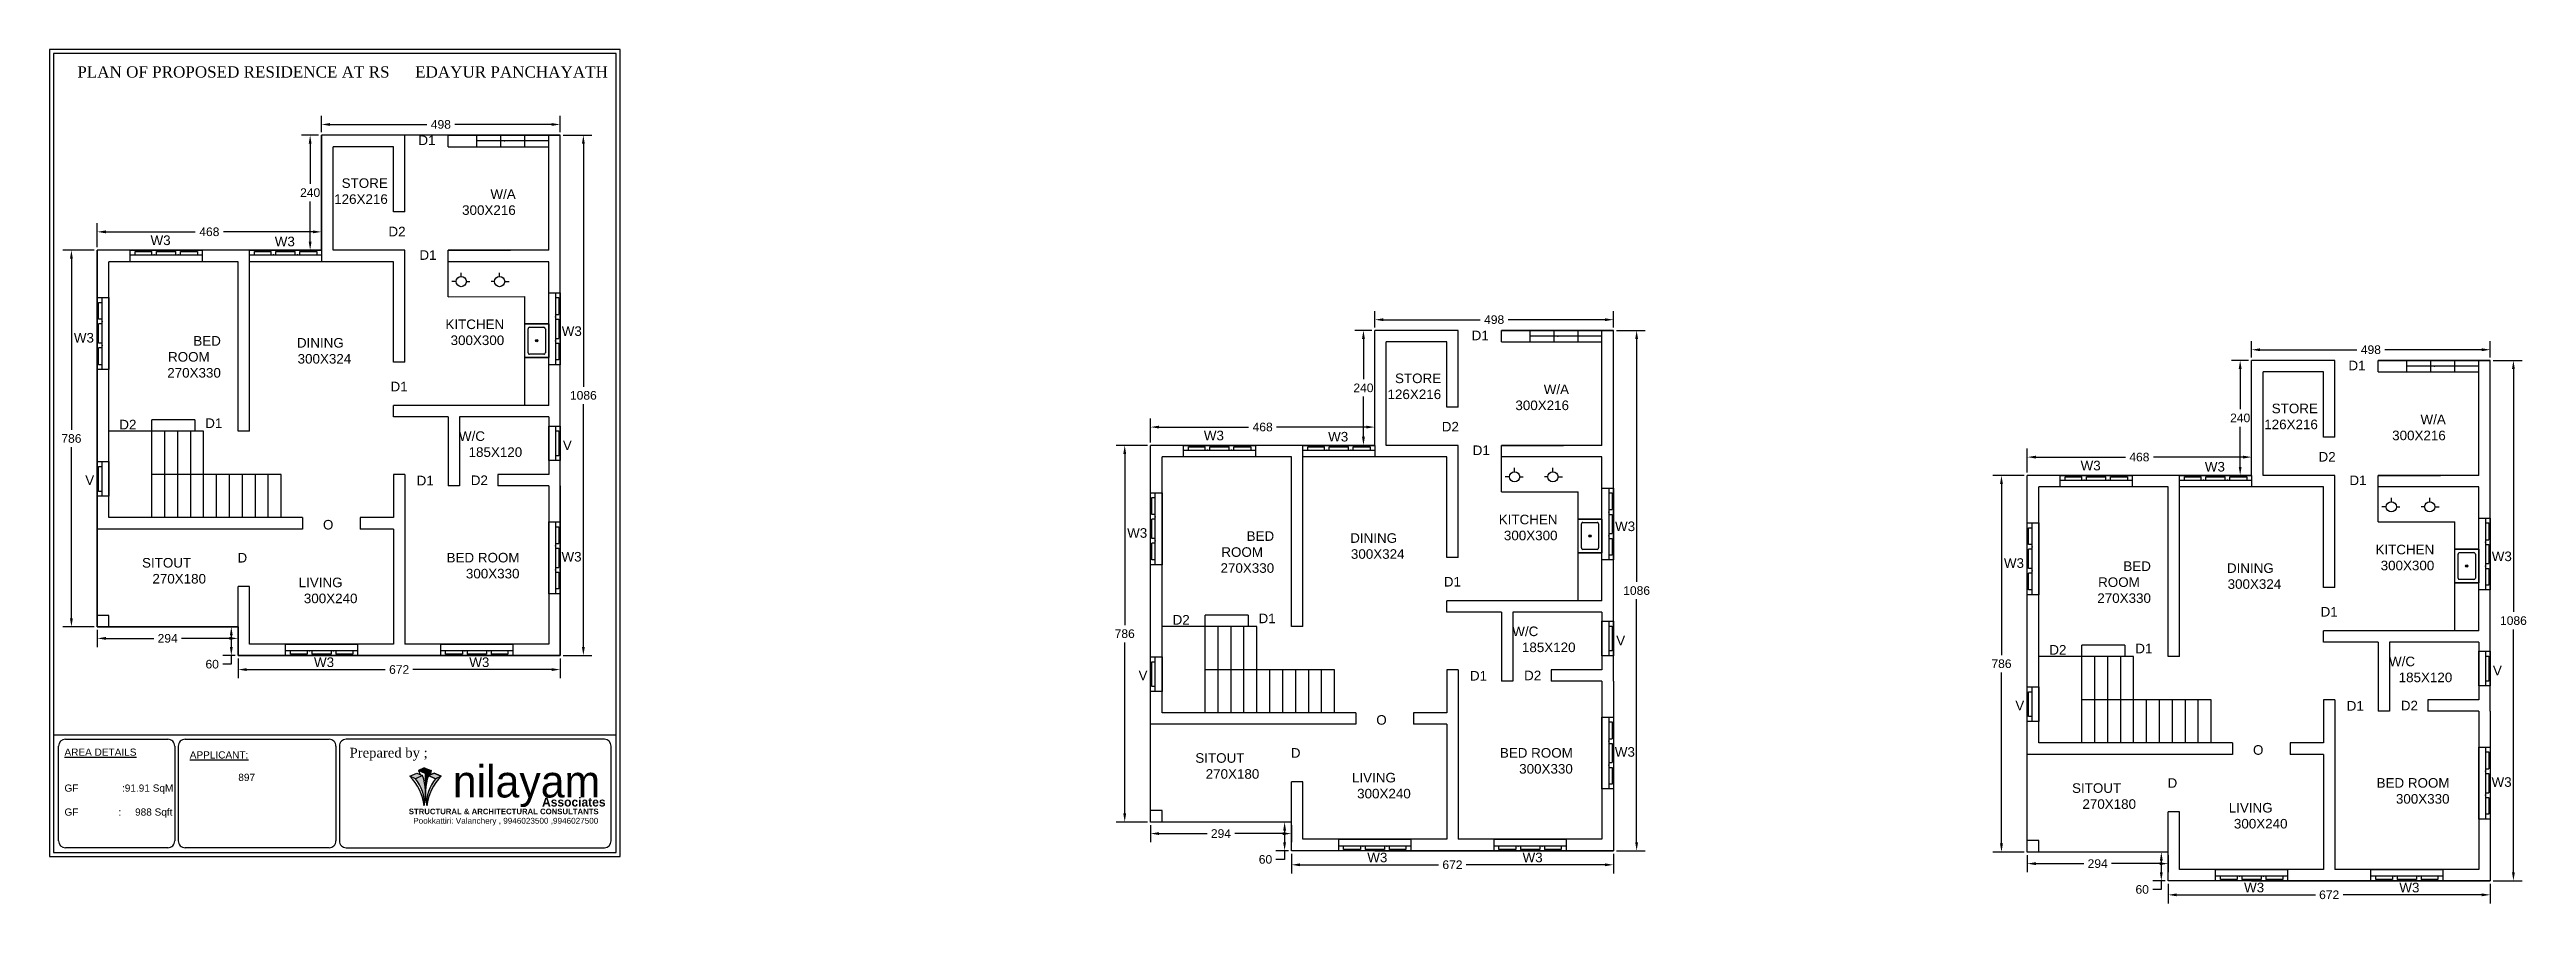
# Model space of a CAD drawing. Header units: inches. Extents: x -2903 to 3367, y -161 to 1064.
# Drawn here: x 493.3 to 545, y 546 to 563.8 of the extents above; entities that cross this region are included whole.
import ezdxf

# ---------------------------------------------------------------- set-up
doc = ezdxf.new("R2010")
doc.units = ezdxf.units.IN
doc.header["$MEASUREMENT"] = 0
doc.layers.add('--plan', color=7, linetype='Continuous')
doc.layers.add('PLAN', color=10, linetype='Continuous')
doc.styles.add('SA', font='times.ttf')
doc.styles.get("Standard").update_dxf_attribs({"font": 'arial.ttf'})
doc.dimstyles.get("Standard").update_dxf_attribs({"dimtxt": 0.18, "dimasz": 0.18, "dimexe": 0.18, "dimexo": 0.0625, "dimgap": 0.09, "dimtad": 0, "dimtih": 1, "dimtoh": 1, "dimdec": 0, "dimlfac": 100, "dimzin": 0, "dimdsep": 46, "dimtxsty": 'Standard', "dimcen": 0.09, "dimadec": 0, "dimazin": 0, "dimtfac": 1, "dimtdec": 0, "dimtofl": 0, "dimtmove": 0, "dimatfit": 3, "dimfxl": 1, "dimtolj": 1, "dimtzin": 0, "dimarcsym": 0})

msp = doc.modelspace()

# ---------------------------------------------------------------- texts
at = {"layer": '--plan', "ltscale": 0.1, "insert": (493.609, 563.445), "char_height": 0.23556, "width": 14.73719, "attachment_point": 1, "style": 'SA'}
msp.add_mtext('\\A1;   PLAN OF PROPOSED RESIDENCE AT RS      EDAYUR PANCHAYATH', dxfattribs=at)
at = {"char_height": 0.2, "attachment_point": 3}
for s, width, insert in [('D1', 1.48111, (501.349, 562.002)), ('     STORE\\P    126X216', 1.48111, (500.354, 561.107)), ('     W/A\\P    300X216', 1.48111, (503.023, 560.877)), ('W3', 1.48111, (495.823, 559.914)), ('W3', 1.48111, (498.415, 559.889)), ('D2', 1.48111, (500.725, 560.097)), ('D1', 1.48111, (501.371, 559.606)), ('KITCHEN 300X300', 1.48111, (502.783, 558.161)), ('W3', 1.48111, (494.223, 557.88)), ('BED ROOM    270X330', 1.48111, (496.871, 557.815)), ('DINING   300X324', 1.48111, (499.591, 557.774)), ('W3', 1.48111, (504.402, 558.019)), ('D1', 1.48111, (523.325, 557.928)), ('D1', 1.48111, (541.618, 557.301)), ('D1', 1.48111, (500.768, 556.862)), ('     STORE\\P    126X216', 1.48111, (522.331, 557.033)), ('     W/A\\P    300X216', 1.48111, (524.999, 556.803)), ('D2', 1.48111, (495.109, 556.068)), ('D1', 1.48111, (496.902, 556.097)), ('     STORE\\P    126X216', 1.48111, (540.623, 556.405)), ('     W/A\\P    300X216', 1.48111, (543.292, 556.175)), ('W/C           185X120', 1.48111, (503.158, 555.827)), ('V', 1.48111, (504.193, 555.635)), ('W3', 1.48111, (517.799, 555.84)), ('W3', 1.48111, (520.392, 555.815)), ('D2', 1.48111, (522.701, 556.024)), ('D1', 1.48111, (523.347, 555.532)), ('W3', 1.48111, (536.092, 555.212)), ('W3', 1.48111, (538.684, 555.188)), ('D2', 1.48111, (540.994, 555.396)), ('V', 1.48111, (494.228, 554.908)), ('D1', 1.48111, (501.313, 554.9)), ('D2', 1.48111, (502.443, 554.906)), ('D1', 1.48111, (541.639, 554.905)), ('KITCHEN 300X300', 1.48111, (524.759, 554.087)), ('O', 1.48111, (499.219, 553.978)), ('W3', 1.48111, (516.199, 553.806)), ('BED ROOM    270X330', 1.48111, (518.847, 553.741)), ('DINING   300X324', 1.48111, (521.567, 553.7)), ('W3', 1.48111, (526.378, 553.945)), ('SITOUT     270X180', 1.48111, (496.561, 553.184)), ('D', 1.48111, (497.42, 553.289)), ('     BED ROOM           \\P         300X330', 2.97593, (503.102, 553.291)), ('W3', 1.48111, (504.397, 553.31)), ('W3', 1.48111, (534.492, 553.178)), ('BED ROOM    270X330', 1.48111, (537.14, 553.113)), ('DINING   300X324', 1.48111, (539.859, 553.073)), ('KITCHEN 300X300', 1.48111, (543.052, 553.46)), ('W3', 1.48111, (544.67, 553.318)), ('LIVING     300X240', 1.48111, (499.721, 552.774)), ('D1', 1.48111, (522.744, 552.788)), ('D2', 1.48111, (517.085, 551.994)), ('D1', 1.48111, (518.878, 552.023)), ('D1', 1.48111, (541.037, 552.161)), ('W/C           185X120', 1.48111, (525.135, 551.753)), ('V', 1.48111, (526.17, 551.561)), ('W3', 1.48111, (499.233, 551.108)), ('W3', 1.48111, (502.473, 551.108)), ('D2', 1.48111, (535.377, 551.367)), ('D1', 1.48111, (537.171, 551.395)), ('W/C           185X120', 1.48111, (543.427, 551.125)), ('V', 1.48111, (544.462, 550.934)), ('V', 1.48111, (516.204, 550.834)), ('D1', 1.48111, (523.289, 550.826)), ('D2', 1.48111, (524.419, 550.832)), ('O', 1.48111, (521.195, 549.904)), ('V', 1.48111, (534.497, 550.207)), ('D1', 1.48111, (541.582, 550.199)), ('D2', 1.48111, (542.711, 550.204)), ('SITOUT     270X180', 1.48111, (518.537, 549.11)), ('D', 1.48111, (519.397, 549.216)), ('     BED ROOM           \\P         300X330', 2.97593, (525.078, 549.217)), ('W3', 1.48111, (526.374, 549.236)), ('O', 1.48111, (539.487, 549.277)), ('LIVING     300X240', 1.48111, (521.697, 548.7)), ('SITOUT     270X180', 1.48111, (536.829, 548.482)), ('D', 1.48111, (537.689, 548.588)), ('     BED ROOM           \\P         300X330', 2.97593, (543.37, 548.59)), ('W3', 1.48111, (544.666, 548.608)), ('LIVING     300X240', 1.48111, (539.99, 548.072)), ('W3', 1.48111, (521.209, 547.034)), ('W3', 1.48111, (524.449, 547.034)), ('W3', 1.48111, (539.502, 546.406)), ('W3', 1.48111, (542.742, 546.406))]:
    msp.add_mtext_dynamic_manual_height_columns(s, width=width, gutter_width=12.5, heights=[0], dxfattribs=dict(at, insert=insert))
at = {"attachment_point": 1}
for s, insert, char_height, width in [('{\\fTimes New Roman|b0|i0|c0|p18;Prepared by ;}', (499.556, 549.222), 0.20249, 4.70043), ('{\\fTimes New Roman|b0|i0|c0|p18;Prepared by ;}', (499.556, 549.222), 0.20249, 4.70043), ('897', (497.235, 548.681), 0.15, 0.80884)]:
    msp.add_mtext(s, dxfattribs=dict(at, insert=insert, char_height=char_height, width=width))
at = {"layer": 'PLAN', "color": 0, "char_height": 0.14999, "attachment_point": 1}
for s, insert, width in [('\\pxt4.6154;{\\LAREA DETAILS}\\P\\P\\P\\ptz;GF ^I^I:91.91 SqM\\P\\pt8;\\P\\ptz;GF^I         :     988 Sqft\\P\\pt8;\\P\\ptz;\\P^I', (493.608, 549.207), 2.45692), ('\\pxt4.6154;{\\LAPPLICANT:}', (496.222, 549.149), 3.01126), ('\\pxt4.6154;{\\LAPPLICANT:}', (496.222, 549.149), 3.01126)]:
    msp.add_mtext(s, dxfattribs=dict(at, insert=insert, width=width))

# ---------------------------------------------------------------- blocks, each defined once
blk = doc.blocks.new('W3')
for p, q in [((0.75, 0), (-0.75, 0)), ((-0.75, 0), (-0.75, -0.24)), ((0.75, -0.24), (0.75, 0)), ((-0.75, -0.14), (0.75, -0.14)), ((-0.75, -0.24), (0.75, -0.24)), ((-0.65, -0.14), (-0.65, -0.21)), ((-0.65, -0.21), (-0.3, -0.21)), ((-0.3, -0.14), (-0.3, -0.21)), ((-0.2, -0.14), (-0.2, -0.21)), ((-0.2, -0.21), (0.2, -0.21)), ((0.2, -0.14), (0.2, -0.21)), ((0.3, -0.14), (0.3, -0.21)), ((0.3, -0.21), (0.65, -0.21)), ((0.65, -0.21), (0.65, -0.14))]:
    blk.add_line(p, q)
for p in [(-0.25, -0.14), (0.25, -0.14)]:
    blk.add_point(p)
blk = doc.blocks.new('V')
for p, q in [((0.36, 0), (-0.36, 0)), ((-0.36, 0), (-0.36, -0.24)), ((0.36, -0.24), (0.36, 0)), ((-0.36, -0.14), (0.36, -0.14)), ((-0.36, -0.24), (0.36, -0.24)), ((-0.26, -0.14), (-0.26, -0.21)), ((-0.26, -0.21), (0.26, -0.21)), ((0.26, -0.21), (0.26, -0.14))]:
    blk.add_line(p, q)
blk = doc.blocks.new('*D552')
at = {"color": 0, "lineweight": -2, "transparency": 16777216}
for p, q in [((516.267, 555.596), (516.267, 556.096)), ((520.947, 555.596), (520.947, 556.096)), ((516.447, 555.916), (518.314, 555.916)), ((520.767, 555.916), (518.899, 555.916))]:
    blk.add_line(p, q, dxfattribs=at)
at = {"color": 0, "transparency": 16777216}
for points in [[(516.447, 555.946), (516.447, 555.886), (516.267, 555.916)], [(520.767, 555.946), (520.767, 555.886), (520.947, 555.916)]]:
    blk.add_solid(points, dxfattribs=at)
at = {"layer": 'Defpoints', "color": 0, "transparency": 16777216}
for p in [(516.267, 555.916), (516.267, 555.533), (520.947, 555.533)]:
    blk.add_point(p, dxfattribs=at)
at = {"color": 0, "transparency": 16777216, "insert": (518.607, 555.916), "char_height": 0.18, "attachment_point": 5}
blk.add_mtext('\\A1;468', dxfattribs=at)
blk = doc.blocks.new('*D553')
at = {"color": 0, "lineweight": -2, "transparency": 16777216}
for p, q in [((516.204, 555.533), (515.549, 555.533)), ((515.729, 555.353), (515.729, 551.785)), ((515.729, 547.853), (515.729, 551.421)), ((516.204, 547.673), (515.549, 547.673))]:
    blk.add_line(p, q, dxfattribs=at)
at = {"color": 0, "transparency": 16777216}
for points in [[(515.699, 555.353), (515.759, 555.353), (515.729, 555.533)], [(515.699, 547.853), (515.759, 547.853), (515.729, 547.673)]]:
    blk.add_solid(points, dxfattribs=at)
at = {"layer": 'Defpoints', "color": 0, "transparency": 16777216}
for p in [(516.267, 555.533), (515.729, 547.673), (516.267, 547.673)]:
    blk.add_point(p, dxfattribs=at)
at = {"color": 0, "transparency": 16777216, "insert": (515.729, 551.603), "char_height": 0.18, "attachment_point": 5}
blk.add_mtext('\\A1;786', dxfattribs=at)
blk = doc.blocks.new('*D554')
at = {"color": 0, "lineweight": -2, "transparency": 16777216}
for p, q in [((516.267, 547.611), (516.267, 547.252)), ((516.447, 547.432), (517.447, 547.432)), ((519.027, 547.432), (518.027, 547.432)), ((519.207, 547.611), (519.207, 547.252))]:
    blk.add_line(p, q, dxfattribs=at)
at = {"color": 0, "transparency": 16777216}
for points in [[(516.447, 547.462), (516.447, 547.402), (516.267, 547.432)], [(519.027, 547.462), (519.027, 547.402), (519.207, 547.432)]]:
    blk.add_solid(points, dxfattribs=at)
at = {"layer": 'Defpoints', "color": 0, "transparency": 16777216}
for p in [(516.267, 547.673), (519.207, 547.673), (519.207, 547.432)]:
    blk.add_point(p, dxfattribs=at)
at = {"color": 0, "transparency": 16777216, "insert": (517.737, 547.432), "char_height": 0.18, "attachment_point": 5}
blk.add_mtext('\\A1;294', dxfattribs=at)
blk = doc.blocks.new('*D555')
at = {"color": 0, "lineweight": -2, "transparency": 16777216}
for p, q in [((519.144, 547.673), (518.885, 547.673)), ((519.065, 547.493), (519.065, 547.253)), ((519.144, 547.073), (518.885, 547.073)), ((519.065, 546.893), (518.885, 546.893)), ((519.065, 547.073), (519.065, 546.893))]:
    blk.add_line(p, q, dxfattribs=at)
at = {"color": 0, "transparency": 16777216}
for points in [[(519.035, 547.493), (519.095, 547.493), (519.065, 547.673)], [(519.035, 547.253), (519.095, 547.253), (519.065, 547.073)]]:
    blk.add_solid(points, dxfattribs=at)
at = {"layer": 'Defpoints', "color": 0, "transparency": 16777216}
for p in [(519.207, 547.673), (519.065, 547.073), (519.207, 547.073)]:
    blk.add_point(p, dxfattribs=at)
at = {"color": 0, "transparency": 16777216, "insert": (518.666, 546.893), "char_height": 0.18, "attachment_point": 5}
blk.add_mtext('\\A1;60', dxfattribs=at)
blk = doc.blocks.new('*D556')
at = {"color": 0, "lineweight": -2, "transparency": 16777216}
for p, q in [((519.207, 547.011), (519.207, 546.601)), ((519.387, 546.781), (522.278, 546.781)), ((525.747, 546.781), (522.855, 546.781)), ((525.927, 547.011), (525.927, 546.601))]:
    blk.add_line(p, q, dxfattribs=at)
at = {"color": 0, "transparency": 16777216}
for points in [[(519.387, 546.811), (519.387, 546.751), (519.207, 546.781)], [(525.747, 546.811), (525.747, 546.751), (525.927, 546.781)]]:
    blk.add_solid(points, dxfattribs=at)
at = {"layer": 'Defpoints', "color": 0, "transparency": 16777216}
for p in [(519.207, 547.073), (525.927, 547.073), (525.927, 546.781)]:
    blk.add_point(p, dxfattribs=at)
at = {"color": 0, "transparency": 16777216, "insert": (522.567, 546.781), "char_height": 0.18, "attachment_point": 5}
blk.add_mtext('\\A1;672', dxfattribs=at)
blk = doc.blocks.new('*D557')
at = {"color": 0, "lineweight": -2, "transparency": 16777216}
for p, q in [((525.989, 557.933), (526.59, 557.933)), ((526.41, 557.753), (526.41, 552.685)), ((526.41, 547.253), (526.41, 552.321)), ((525.989, 547.073), (526.59, 547.073))]:
    blk.add_line(p, q, dxfattribs=at)
at = {"color": 0, "transparency": 16777216}
for points in [[(526.38, 557.753), (526.44, 557.753), (526.41, 557.933)], [(526.38, 547.253), (526.44, 547.253), (526.41, 547.073)]]:
    blk.add_solid(points, dxfattribs=at)
at = {"layer": 'Defpoints', "color": 0, "transparency": 16777216}
for p in [(525.927, 557.933), (525.927, 547.073), (526.41, 547.073)]:
    blk.add_point(p, dxfattribs=at)
at = {"color": 0, "transparency": 16777216, "insert": (526.41, 552.503), "char_height": 0.18, "attachment_point": 5}
blk.add_mtext('\\A1;1086', dxfattribs=at)
blk = doc.blocks.new('*D558')
at = {"color": 0, "lineweight": -2, "transparency": 16777216}
for p, q in [((520.947, 557.996), (520.947, 558.337)), ((521.127, 558.157), (523.144, 558.157)), ((525.747, 558.157), (523.729, 558.157)), ((525.927, 557.996), (525.927, 558.337))]:
    blk.add_line(p, q, dxfattribs=at)
at = {"color": 0, "transparency": 16777216}
for points in [[(521.127, 558.187), (521.127, 558.127), (520.947, 558.157)], [(525.747, 558.187), (525.747, 558.127), (525.927, 558.157)]]:
    blk.add_solid(points, dxfattribs=at)
at = {"layer": 'Defpoints', "color": 0, "transparency": 16777216}
for p in [(520.947, 558.157), (520.947, 557.933), (525.927, 557.933)]:
    blk.add_point(p, dxfattribs=at)
at = {"color": 0, "transparency": 16777216, "insert": (523.437, 558.157), "char_height": 0.18, "attachment_point": 5}
blk.add_mtext('\\A1;498', dxfattribs=at)
blk = doc.blocks.new('*D559')
at = {"color": 0, "lineweight": -2, "transparency": 16777216}
for p, q in [((520.884, 557.933), (520.53, 557.933)), ((520.71, 557.753), (520.71, 556.915)), ((520.71, 555.713), (520.71, 556.551)), ((520.884, 555.533), (520.53, 555.533))]:
    blk.add_line(p, q, dxfattribs=at)
at = {"color": 0, "transparency": 16777216}
for points in [[(520.68, 557.753), (520.74, 557.753), (520.71, 557.933)], [(520.68, 555.713), (520.74, 555.713), (520.71, 555.533)]]:
    blk.add_solid(points, dxfattribs=at)
at = {"layer": 'Defpoints', "color": 0, "transparency": 16777216}
for p in [(520.947, 557.933), (520.71, 555.533), (520.947, 555.533)]:
    blk.add_point(p, dxfattribs=at)
at = {"color": 0, "transparency": 16777216, "insert": (520.71, 556.733), "char_height": 0.18, "attachment_point": 5}
blk.add_mtext('\\A1;240', dxfattribs=at)
blk = doc.blocks.new('*D560')
at = {"color": 0, "lineweight": -2, "transparency": 16777216}
for p, q in [((534.559, 554.968), (534.559, 555.469)), ((534.739, 555.289), (536.607, 555.289)), ((539.059, 555.289), (537.192, 555.289)), ((539.239, 554.968), (539.239, 555.469))]:
    blk.add_line(p, q, dxfattribs=at)
at = {"color": 0, "transparency": 16777216}
for points in [[(534.739, 555.319), (534.739, 555.259), (534.559, 555.289)], [(539.059, 555.319), (539.059, 555.259), (539.239, 555.289)]]:
    blk.add_solid(points, dxfattribs=at)
at = {"layer": 'Defpoints', "color": 0, "transparency": 16777216}
for p in [(534.559, 555.289), (534.559, 554.906), (539.239, 554.906)]:
    blk.add_point(p, dxfattribs=at)
at = {"color": 0, "transparency": 16777216, "insert": (536.899, 555.289), "char_height": 0.18, "attachment_point": 5}
blk.add_mtext('\\A1;468', dxfattribs=at)
blk = doc.blocks.new('*D561')
at = {"color": 0, "lineweight": -2, "transparency": 16777216}
for p, q in [((534.497, 554.906), (533.842, 554.906)), ((534.022, 554.726), (534.022, 551.158)), ((534.022, 547.226), (534.022, 550.794)), ((534.497, 547.046), (533.842, 547.046))]:
    blk.add_line(p, q, dxfattribs=at)
at = {"color": 0, "transparency": 16777216}
for points in [[(533.992, 554.726), (534.052, 554.726), (534.022, 554.906)], [(533.992, 547.226), (534.052, 547.226), (534.022, 547.046)]]:
    blk.add_solid(points, dxfattribs=at)
at = {"layer": 'Defpoints', "color": 0, "transparency": 16777216}
for p in [(534.559, 554.906), (534.022, 547.046), (534.559, 547.046)]:
    blk.add_point(p, dxfattribs=at)
at = {"color": 0, "transparency": 16777216, "insert": (534.022, 550.976), "char_height": 0.18, "attachment_point": 5}
blk.add_mtext('\\A1;786', dxfattribs=at)
blk = doc.blocks.new('*D562')
at = {"color": 0, "lineweight": -2, "transparency": 16777216}
for p, q in [((534.559, 546.983), (534.559, 546.625)), ((534.739, 546.805), (535.739, 546.805)), ((537.319, 546.805), (536.319, 546.805)), ((537.499, 546.983), (537.499, 546.625))]:
    blk.add_line(p, q, dxfattribs=at)
at = {"color": 0, "transparency": 16777216}
for points in [[(534.739, 546.835), (534.739, 546.775), (534.559, 546.805)], [(537.319, 546.835), (537.319, 546.775), (537.499, 546.805)]]:
    blk.add_solid(points, dxfattribs=at)
at = {"layer": 'Defpoints', "color": 0, "transparency": 16777216}
for p in [(534.559, 547.046), (537.499, 547.046), (537.499, 546.805)]:
    blk.add_point(p, dxfattribs=at)
at = {"color": 0, "transparency": 16777216, "insert": (536.029, 546.805), "char_height": 0.18, "attachment_point": 5}
blk.add_mtext('\\A1;294', dxfattribs=at)
blk = doc.blocks.new('*D563')
at = {"color": 0, "lineweight": -2, "transparency": 16777216}
for p, q in [((537.437, 547.046), (537.177, 547.046)), ((537.357, 546.866), (537.357, 546.626)), ((537.437, 546.446), (537.177, 546.446)), ((537.357, 546.266), (537.177, 546.266)), ((537.357, 546.446), (537.357, 546.266))]:
    blk.add_line(p, q, dxfattribs=at)
at = {"color": 0, "transparency": 16777216}
for points in [[(537.327, 546.866), (537.387, 546.866), (537.357, 547.046)], [(537.327, 546.626), (537.387, 546.626), (537.357, 546.446)]]:
    blk.add_solid(points, dxfattribs=at)
at = {"layer": 'Defpoints', "color": 0, "transparency": 16777216}
for p in [(537.499, 547.046), (537.357, 546.446), (537.499, 546.446)]:
    blk.add_point(p, dxfattribs=at)
at = {"color": 0, "transparency": 16777216, "insert": (536.958, 546.266), "char_height": 0.18, "attachment_point": 5}
blk.add_mtext('\\A1;60', dxfattribs=at)
blk = doc.blocks.new('*D564')
at = {"color": 0, "lineweight": -2, "transparency": 16777216}
for p, q in [((537.499, 546.383), (537.499, 545.974)), ((544.219, 546.383), (544.219, 545.974)), ((537.679, 546.154), (540.571, 546.154)), ((544.039, 546.154), (541.148, 546.154))]:
    blk.add_line(p, q, dxfattribs=at)
at = {"color": 0, "transparency": 16777216}
for points in [[(537.679, 546.184), (537.679, 546.124), (537.499, 546.154)], [(544.039, 546.184), (544.039, 546.124), (544.219, 546.154)]]:
    blk.add_solid(points, dxfattribs=at)
at = {"layer": 'Defpoints', "color": 0, "transparency": 16777216}
for p in [(537.499, 546.446), (544.219, 546.446), (544.219, 546.154)]:
    blk.add_point(p, dxfattribs=at)
at = {"color": 0, "transparency": 16777216, "insert": (540.859, 546.154), "char_height": 0.18, "attachment_point": 5}
blk.add_mtext('\\A1;672', dxfattribs=at)
blk = doc.blocks.new('*D565')
at = {"color": 0, "lineweight": -2, "transparency": 16777216}
for p, q in [((544.282, 557.306), (544.883, 557.306)), ((544.703, 557.126), (544.703, 552.058)), ((544.703, 546.626), (544.703, 551.694)), ((544.282, 546.446), (544.883, 546.446))]:
    blk.add_line(p, q, dxfattribs=at)
at = {"color": 0, "transparency": 16777216}
for points in [[(544.673, 557.126), (544.733, 557.126), (544.703, 557.306)], [(544.673, 546.626), (544.733, 546.626), (544.703, 546.446)]]:
    blk.add_solid(points, dxfattribs=at)
at = {"layer": 'Defpoints', "color": 0, "transparency": 16777216}
for p in [(544.219, 557.306), (544.219, 546.446), (544.703, 546.446)]:
    blk.add_point(p, dxfattribs=at)
at = {"color": 0, "transparency": 16777216, "insert": (544.703, 551.876), "char_height": 0.18, "attachment_point": 5}
blk.add_mtext('\\A1;1086', dxfattribs=at)
blk = doc.blocks.new('*D566')
at = {"color": 0, "lineweight": -2, "transparency": 16777216}
for p, q in [((539.239, 557.368), (539.239, 557.71)), ((544.219, 557.368), (544.219, 557.71)), ((539.419, 557.53), (541.437, 557.53)), ((544.039, 557.53), (542.022, 557.53))]:
    blk.add_line(p, q, dxfattribs=at)
at = {"color": 0, "transparency": 16777216}
for points in [[(539.419, 557.56), (539.419, 557.5), (539.239, 557.53)], [(544.039, 557.56), (544.039, 557.5), (544.219, 557.53)]]:
    blk.add_solid(points, dxfattribs=at)
at = {"layer": 'Defpoints', "color": 0, "transparency": 16777216}
for p in [(539.239, 557.53), (539.239, 557.306), (544.219, 557.306)]:
    blk.add_point(p, dxfattribs=at)
at = {"color": 0, "transparency": 16777216, "insert": (541.729, 557.53), "char_height": 0.18, "attachment_point": 5}
blk.add_mtext('\\A1;498', dxfattribs=at)
blk = doc.blocks.new('*D567')
at = {"color": 0, "lineweight": -2, "transparency": 16777216}
for p, q in [((539.177, 557.306), (538.822, 557.306)), ((539.002, 557.126), (539.002, 556.288)), ((539.002, 555.086), (539.002, 555.924)), ((539.177, 554.906), (538.822, 554.906))]:
    blk.add_line(p, q, dxfattribs=at)
at = {"color": 0, "transparency": 16777216}
for points in [[(538.972, 557.126), (539.032, 557.126), (539.002, 557.306)], [(538.972, 555.086), (539.032, 555.086), (539.002, 554.906)]]:
    blk.add_solid(points, dxfattribs=at)
at = {"layer": 'Defpoints', "color": 0, "transparency": 16777216}
for p in [(539.239, 557.306), (539.002, 554.906), (539.239, 554.906)]:
    blk.add_point(p, dxfattribs=at)
at = {"color": 0, "transparency": 16777216, "insert": (539.002, 556.106), "char_height": 0.18, "attachment_point": 5}
blk.add_mtext('\\A1;240', dxfattribs=at)
blk = doc.blocks.new('*D568')
at = {"color": 0, "lineweight": -2, "transparency": 16777216}
for p, q in [((494.291, 559.67), (494.291, 560.17)), ((494.471, 559.99), (496.338, 559.99)), ((498.791, 559.99), (496.923, 559.99)), ((498.971, 559.67), (498.971, 560.17))]:
    blk.add_line(p, q, dxfattribs=at)
at = {"color": 0, "transparency": 16777216}
for points in [[(494.471, 560.02), (494.471, 559.96), (494.291, 559.99)], [(498.791, 560.02), (498.791, 559.96), (498.971, 559.99)]]:
    blk.add_solid(points, dxfattribs=at)
at = {"layer": 'Defpoints', "color": 0, "transparency": 16777216}
for p in [(494.291, 559.99), (494.291, 559.607), (498.971, 559.607)]:
    blk.add_point(p, dxfattribs=at)
at = {"color": 0, "transparency": 16777216, "insert": (496.631, 559.99), "char_height": 0.18, "attachment_point": 5}
blk.add_mtext('\\A1;468', dxfattribs=at)
blk = doc.blocks.new('*D569')
at = {"color": 0, "lineweight": -2, "transparency": 16777216}
for p, q in [((494.228, 559.607), (493.573, 559.607)), ((493.753, 559.427), (493.753, 555.859)), ((493.753, 551.927), (493.753, 555.495)), ((494.228, 551.747), (493.573, 551.747))]:
    blk.add_line(p, q, dxfattribs=at)
at = {"color": 0, "transparency": 16777216}
for points in [[(493.723, 559.427), (493.783, 559.427), (493.753, 559.607)], [(493.723, 551.927), (493.783, 551.927), (493.753, 551.747)]]:
    blk.add_solid(points, dxfattribs=at)
at = {"layer": 'Defpoints', "color": 0, "transparency": 16777216}
for p in [(494.291, 559.607), (493.753, 551.747), (494.291, 551.747)]:
    blk.add_point(p, dxfattribs=at)
at = {"color": 0, "transparency": 16777216, "insert": (493.753, 555.677), "char_height": 0.18, "attachment_point": 5}
blk.add_mtext('\\A1;786', dxfattribs=at)
blk = doc.blocks.new('*D570')
at = {"color": 0, "lineweight": -2, "transparency": 16777216}
for p, q in [((494.291, 551.685), (494.291, 551.326)), ((494.471, 551.506), (495.471, 551.506)), ((497.051, 551.506), (496.051, 551.506)), ((497.231, 551.685), (497.231, 551.326))]:
    blk.add_line(p, q, dxfattribs=at)
at = {"color": 0, "transparency": 16777216}
for points in [[(494.471, 551.536), (494.471, 551.476), (494.291, 551.506)], [(497.051, 551.536), (497.051, 551.476), (497.231, 551.506)]]:
    blk.add_solid(points, dxfattribs=at)
at = {"layer": 'Defpoints', "color": 0, "transparency": 16777216}
for p in [(494.291, 551.747), (497.231, 551.747), (497.231, 551.506)]:
    blk.add_point(p, dxfattribs=at)
at = {"color": 0, "transparency": 16777216, "insert": (495.761, 551.506), "char_height": 0.18, "attachment_point": 5}
blk.add_mtext('\\A1;294', dxfattribs=at)
blk = doc.blocks.new('*D571')
at = {"color": 0, "lineweight": -2, "transparency": 16777216}
for p, q in [((497.168, 551.747), (496.909, 551.747)), ((497.089, 551.567), (497.089, 551.327)), ((497.168, 551.147), (496.909, 551.147)), ((497.089, 550.967), (496.909, 550.967)), ((497.089, 551.147), (497.089, 550.967))]:
    blk.add_line(p, q, dxfattribs=at)
at = {"color": 0, "transparency": 16777216}
for points in [[(497.059, 551.567), (497.119, 551.567), (497.089, 551.747)], [(497.059, 551.327), (497.119, 551.327), (497.089, 551.147)]]:
    blk.add_solid(points, dxfattribs=at)
at = {"layer": 'Defpoints', "color": 0, "transparency": 16777216}
for p in [(497.231, 551.747), (497.089, 551.147), (497.231, 551.147)]:
    blk.add_point(p, dxfattribs=at)
at = {"color": 0, "transparency": 16777216, "insert": (496.69, 550.967), "char_height": 0.18, "attachment_point": 5}
blk.add_mtext('\\A1;60', dxfattribs=at)
blk = doc.blocks.new('*D572')
at = {"color": 0, "lineweight": -2, "transparency": 16777216}
for p, q in [((497.231, 551.085), (497.231, 550.675)), ((503.951, 551.085), (503.951, 550.675)), ((497.411, 550.855), (500.302, 550.855)), ((503.771, 550.855), (500.879, 550.855))]:
    blk.add_line(p, q, dxfattribs=at)
at = {"color": 0, "transparency": 16777216}
for points in [[(497.411, 550.885), (497.411, 550.825), (497.231, 550.855)], [(503.771, 550.885), (503.771, 550.825), (503.951, 550.855)]]:
    blk.add_solid(points, dxfattribs=at)
at = {"layer": 'Defpoints', "color": 0, "transparency": 16777216}
for p in [(497.231, 551.147), (503.951, 551.147), (503.951, 550.855)]:
    blk.add_point(p, dxfattribs=at)
at = {"color": 0, "transparency": 16777216, "insert": (500.591, 550.855), "char_height": 0.18, "attachment_point": 5}
blk.add_mtext('\\A1;672', dxfattribs=at)
blk = doc.blocks.new('*D573')
at = {"color": 0, "lineweight": -2, "transparency": 16777216}
for p, q in [((504.013, 562.007), (504.614, 562.007)), ((504.434, 561.827), (504.434, 556.759)), ((504.434, 551.327), (504.434, 556.395)), ((504.013, 551.147), (504.614, 551.147))]:
    blk.add_line(p, q, dxfattribs=at)
at = {"color": 0, "transparency": 16777216}
for points in [[(504.404, 561.827), (504.464, 561.827), (504.434, 562.007)], [(504.404, 551.327), (504.464, 551.327), (504.434, 551.147)]]:
    blk.add_solid(points, dxfattribs=at)
at = {"layer": 'Defpoints', "color": 0, "transparency": 16777216}
for p in [(503.951, 562.007), (503.951, 551.147), (504.434, 551.147)]:
    blk.add_point(p, dxfattribs=at)
at = {"color": 0, "transparency": 16777216, "insert": (504.434, 556.577), "char_height": 0.18, "attachment_point": 5}
blk.add_mtext('\\A1;1086', dxfattribs=at)
blk = doc.blocks.new('*D574')
at = {"color": 0, "lineweight": -2, "transparency": 16777216}
for p, q in [((498.971, 562.07), (498.971, 562.411)), ((503.951, 562.07), (503.951, 562.411)), ((499.151, 562.231), (501.168, 562.231)), ((503.771, 562.231), (501.753, 562.231))]:
    blk.add_line(p, q, dxfattribs=at)
at = {"color": 0, "transparency": 16777216}
for points in [[(499.151, 562.261), (499.151, 562.201), (498.971, 562.231)], [(503.771, 562.261), (503.771, 562.201), (503.951, 562.231)]]:
    blk.add_solid(points, dxfattribs=at)
at = {"layer": 'Defpoints', "color": 0, "transparency": 16777216}
for p in [(498.971, 562.231), (498.971, 562.007), (503.951, 562.007)]:
    blk.add_point(p, dxfattribs=at)
at = {"color": 0, "transparency": 16777216, "insert": (501.461, 562.231), "char_height": 0.18, "attachment_point": 5}
blk.add_mtext('\\A1;498', dxfattribs=at)
blk = doc.blocks.new('*D575')
at = {"color": 0, "lineweight": -2, "transparency": 16777216}
for p, q in [((498.908, 562.007), (498.554, 562.007)), ((498.734, 561.827), (498.734, 560.989)), ((498.734, 559.787), (498.734, 560.625)), ((498.908, 559.607), (498.554, 559.607))]:
    blk.add_line(p, q, dxfattribs=at)
at = {"color": 0, "transparency": 16777216}
for points in [[(498.704, 561.827), (498.764, 561.827), (498.734, 562.007)], [(498.704, 559.787), (498.764, 559.787), (498.734, 559.607)]]:
    blk.add_solid(points, dxfattribs=at)
at = {"layer": 'Defpoints', "color": 0, "transparency": 16777216}
for p in [(498.971, 562.007), (498.734, 559.607), (498.971, 559.607)]:
    blk.add_point(p, dxfattribs=at)
at = {"color": 0, "transparency": 16777216, "insert": (498.734, 560.807), "char_height": 0.18, "attachment_point": 5}
blk.add_mtext('\\A1;240', dxfattribs=at)
blk = doc.blocks.new('nilayan new')
h = blk.add_hatch(color=256)
h.set_gradient(color1=(171, 171, 160), color2=(233, 233, 231), one_color=1, tint=0.91)
h.paths.add_polyline_path([(-543.265, 296.076), (-543.464, 295.991), (-543.303, 295.916), (-543.099, 296.007)])
h.paths.add_polyline_path([(-543.099, 296.007), (-543.303, 295.916, -0.197043), (-543.05, 295.133, 0.041266), (-543.013, 295.39, -0.030102), (-543.013, 295.58, 0.069334)])
h.paths.add_polyline_path([(-542.927, 296.007), (-542.722, 295.916), (-542.561, 295.991), (-542.76, 296.076)])
h.paths.add_polyline_path([(-542.561, 295.991), (-542.722, 295.916, 0.197043), (-542.976, 295.133, -0.158169)])
h = blk.add_hatch(color=256)
h.set_gradient(color1=(13, 97, 231), color2=(163, 196, 250), one_color=1, tint=0.81, name='HEMISPHERICAL')
h.paths.add_polyline_path([(-542.848, 296.148), (-543.052, 296.23), (-543.218, 296.149), (-543.018, 296.064)])
h.paths.add_polyline_path([(-543.016, 295.622, -0.006631), (-543.013, 295.58, -0.069334), (-542.927, 296.007), (-542.882, 296.026), (-542.848, 296.148), (-543.018, 296.064)])
for p, q in [((-543.464, 295.991), (-543.265, 296.076)), ((-543.303, 295.916), (-543.464, 295.991)), ((-543.099, 296.007), (-543.303, 295.916)), ((-543.265, 296.076), (-543.099, 296.007)), ((-543.052, 296.23), (-543.218, 296.149)), ((-543.018, 296.064), (-543.218, 296.149)), ((-543.218, 296.149), (-543.163, 296.034)), ((-543.052, 296.23), (-542.848, 296.148)), ((-542.848, 296.148), (-543.018, 296.064)), ((-543.018, 296.064), (-543.016, 295.622)), ((-542.76, 296.076), (-542.927, 296.007)), ((-542.927, 296.007), (-542.722, 295.916)), ((-542.848, 296.148), (-542.882, 296.026)), ((-542.561, 295.991), (-542.76, 296.076)), ((-542.722, 295.916), (-542.561, 295.991))]:
    blk.add_line(p, q)
for points in [[(-543.265, 296.076), (-543.099, 296.007), (-543.303, 295.916), (-543.464, 295.991), (-543.265, 296.076)], [(-542.76, 296.076), (-542.561, 295.991), (-542.722, 295.916), (-542.927, 296.007), (-542.76, 296.076)]]:
    blk.add_lwpolyline(points)
for centre, radius, start, end in [((-544.579, 294.922), 1.544, 7.82588, 43.77778), ((-544.132, 295.215), 1.085, 355.64458, 40.23232), ((-544.588, 295.485), 1.579, 347.09944, 19.3132), ((-541.437, 295.485), 1.579, 160.6868, 192.90056), ((-541.893, 295.215), 1.085, 139.76768, 184.35542), ((-541.446, 294.922), 1.544, 136.22222, 172.17412)]:
    blk.add_arc(centre, radius, start, end)
at = {"attachment_point": 1}
for s, width, insert, char_height in [('{\\fBauhaus|b0|i0|c0|p2;\\C5;nilayam}', 18.84828, (-542.225, 296.297), 0.92248), ('Pookkattiri: Valanchery , 9946023500 ,9946027500', 13.33237, (-543.366, 294.786), 0.168)]:
    blk.add_mtext_dynamic_manual_height_columns(s, width=width, gutter_width=1, heights=[0], dxfattribs=dict(at, insert=insert, char_height=char_height))
for s, insert, char_height, width in [('{\\fBauhaus|b1|i0|c0|p2;Associates}', (-539.651, 295.373), 0.25945, 11.05359), ('{\\fArial Greek|b1|i0|c0|p34;STRUCTURAL & ARCHITECTURAL CONSULTANTS}', (-543.495, 295.051), 0.16, 15.33754)]:
    blk.add_mtext(s, dxfattribs=dict(at, insert=insert, char_height=char_height, width=width))

# ---------------------------------------------------------------- dimensions: what is measured, and where the dimension line sits
for base, p1, p2, picture, middle in [((498.971, 562.231), (503.951, 562.007), (498.971, 562.007), '*D574', (501.461, 562.231)), ((494.291, 559.99), (498.971, 559.607), (494.291, 559.607), '*D568', (496.631, 559.99)), ((520.947, 558.157), (525.927, 557.933), (520.947, 557.933), '*D558', (523.437, 558.157)), ((539.239, 557.53), (544.219, 557.306), (539.239, 557.306), '*D566', (541.729, 557.53)), ((516.267, 555.916), (520.947, 555.533), (516.267, 555.533), '*D552', (518.607, 555.916)), ((534.559, 555.289), (539.239, 554.906), (534.559, 554.906), '*D560', (536.899, 555.289)), ((497.231, 551.506), (494.291, 551.747), (497.231, 551.747), '*D570', (495.761, 551.506)), ((503.951, 550.855), (497.231, 551.147), (503.951, 551.147), '*D572', (500.591, 550.855)), ((519.207, 547.432), (516.267, 547.673), (519.207, 547.673), '*D554', (517.737, 547.432)), ((525.927, 546.781), (519.207, 547.073), (525.927, 547.073), '*D556', (522.567, 546.781)), ((537.499, 546.805), (534.559, 547.046), (537.499, 547.046), '*D562', (536.029, 546.805)), ((544.219, 546.154), (537.499, 546.446), (544.219, 546.446), '*D564', (540.859, 546.154))]:
    dim = msp.add_linear_dim(base=base, p1=p1, p2=p2, dimstyle='Standard')
    dim.commit()
    dim.dimension.update_dxf_attribs({"geometry": picture, "text_midpoint": middle})
for base, p1, p2, picture, middle in [((498.734, 559.607), (498.971, 562.007), (498.971, 559.607), '*D575', (498.734, 560.807)), ((504.434, 551.147), (503.951, 562.007), (503.951, 551.147), '*D573', (504.434, 556.577)), ((493.753, 551.747), (494.291, 559.607), (494.291, 551.747), '*D569', (493.753, 555.677)), ((520.71, 555.533), (520.947, 557.933), (520.947, 555.533), '*D559', (520.71, 556.733)), ((526.41, 547.073), (525.927, 557.933), (525.927, 547.073), '*D557', (526.41, 552.503)), ((539.002, 554.906), (539.239, 557.306), (539.239, 554.906), '*D567', (539.002, 556.106)), ((544.703, 546.446), (544.219, 557.306), (544.219, 546.446), '*D565', (544.703, 551.876)), ((515.729, 547.673), (516.267, 555.533), (516.267, 547.673), '*D553', (515.729, 551.603)), ((534.022, 547.046), (534.559, 554.906), (534.559, 547.046), '*D561', (534.022, 550.976)), ((497.089, 551.147), (497.231, 551.747), (497.231, 551.147), '*D571', (496.69, 550.967)), ((519.065, 547.073), (519.207, 547.673), (519.207, 547.073), '*D555', (518.666, 546.893)), ((537.357, 546.446), (537.499, 547.046), (537.499, 546.446), '*D563', (536.958, 546.266))]:
    dim = msp.add_linear_dim(base=base, p1=p1, p2=p2, angle=90, dimstyle='Standard')
    dim.commit()
    dim.dimension.update_dxf_attribs({"geometry": picture, "text_midpoint": middle})

# ---------------------------------------------------------------- linework, layer by layer
for p, q in [((498.971, 559.607), (498.971, 562.007)), ((500.471, 562.007), (498.971, 562.007)), ((499.211, 559.607), (499.211, 561.767)), ((500.471, 561.767), (499.211, 561.767)), ((500.711, 562.007), (500.471, 562.007)), ((500.471, 560.407), (500.471, 561.767)), ((500.711, 560.407), (500.711, 562.007)), ((501.611, 561.768), (501.611, 562.008)), ((501.611, 561.767), (501.611, 562.007)), ((502.911, 562.007), (501.611, 562.007)), ((501.611, 562.007), (502.911, 562.007)), ((501.611, 561.767), (503.711, 561.767)), ((501.611, 561.767), (502.911, 561.767)), ((503.951, 562.007), (501.911, 562.007)), ((501.911, 562.007), (503.951, 562.007)), ((501.911, 562.007), (503.711, 562.007)), ((502.211, 561.767), (502.211, 562.007)), ((503.711, 561.888), (502.211, 561.888)), ((502.711, 561.767), (502.711, 562.007)), ((503.211, 561.767), (503.211, 562.007)), ((503.711, 559.607), (503.711, 562.007)), ((503.951, 554.687), (503.951, 562.007)), ((503.951, 554.687), (503.951, 562.007)), ((500.711, 560.407), (500.471, 560.407)), ((498.971, 559.607), (494.291, 559.607)), ((494.291, 555.827), (494.291, 559.607)), ((494.531, 556.067), (494.531, 559.367)), ((497.231, 559.367), (494.531, 559.367)), ((497.231, 555.827), (497.231, 559.367)), ((497.471, 555.827), (497.471, 559.367)), ((500.471, 559.367), (497.471, 559.367)), ((500.711, 559.607), (499.211, 559.607)), ((500.471, 557.267), (500.471, 559.367)), ((500.711, 557.267), (500.711, 559.607)), ((501.611, 558.636), (501.611, 559.607)), ((501.611, 558.636), (501.611, 559.607)), ((502.911, 559.607), (501.611, 559.607)), ((501.611, 559.607), (502.911, 559.607)), ((503.711, 559.367), (501.611, 559.367)), ((503.711, 559.367), (501.611, 559.367)), ((503.711, 559.367), (501.611, 559.367)), ((503.711, 559.367), (501.611, 559.367)), ((503.711, 559.607), (501.911, 559.607)), ((503.711, 559.607), (501.911, 559.607)), ((503.711, 559.607), (501.911, 559.607)), ((503.711, 556.367), (503.711, 559.367)), ((501.781, 558.952), (501.691, 558.952)), ((501.887, 559.058), (501.887, 559.137)), ((501.993, 558.952), (502.066, 558.952)), ((502.581, 558.952), (502.509, 558.952)), ((502.687, 559.058), (502.687, 559.137)), ((502.793, 558.952), (502.884, 558.952)), ((501.611, 558.636), (503.211, 558.64)), ((503.211, 556.367), (503.211, 558.64)), ((503.711, 558.068), (503.211, 558.068)), ((503.281, 557.467), (503.281, 557.969)), ((503.31, 557.998), (503.611, 557.998)), ((503.477, 557.718), (503.444, 557.718)), ((503.461, 557.701), (503.461, 557.735)), ((503.641, 557.969), (503.641, 557.467)), ((520.947, 555.533), (520.947, 557.933)), ((522.447, 557.933), (520.947, 557.933)), ((521.187, 555.533), (521.187, 557.693)), ((522.447, 557.693), (521.187, 557.693)), ((522.687, 557.933), (522.447, 557.933)), ((522.447, 556.333), (522.447, 557.693)), ((522.687, 556.333), (522.687, 557.933)), ((523.587, 557.694), (523.587, 557.934)), ((523.587, 557.693), (523.587, 557.933)), ((524.887, 557.933), (523.587, 557.933)), ((523.587, 557.933), (524.887, 557.933)), ((523.587, 557.693), (525.687, 557.693)), ((523.587, 557.693), (524.887, 557.693)), ((525.927, 557.933), (523.887, 557.933)), ((523.887, 557.933), (525.927, 557.933)), ((523.887, 557.933), (525.687, 557.933)), ((524.187, 557.693), (524.187, 557.933)), ((525.687, 557.814), (524.187, 557.814)), ((524.687, 557.693), (524.687, 557.933)), ((525.187, 557.693), (525.187, 557.933)), ((525.687, 555.533), (525.687, 557.933)), ((525.927, 550.613), (525.927, 557.933)), ((525.927, 550.613), (525.927, 557.933)), ((500.711, 557.267), (500.471, 557.267)), ((503.211, 557.368), (503.711, 557.368)), ((503.611, 557.438), (503.31, 557.438)), ((539.239, 554.906), (539.239, 557.306)), ((540.739, 557.306), (539.239, 557.306)), ((540.979, 557.306), (540.739, 557.306)), ((540.979, 555.706), (540.979, 557.306)), ((541.879, 557.066), (541.879, 557.306)), ((541.879, 557.066), (541.879, 557.306)), ((543.179, 557.306), (541.879, 557.306)), ((541.879, 557.306), (543.179, 557.306)), ((544.219, 557.306), (542.179, 557.306)), ((542.179, 557.306), (544.219, 557.306)), ((542.179, 557.306), (543.979, 557.306)), ((542.479, 557.066), (542.479, 557.306)), ((543.979, 557.187), (542.479, 557.187)), ((542.979, 557.066), (542.979, 557.306)), ((543.479, 557.066), (543.479, 557.306)), ((543.979, 554.906), (543.979, 557.306)), ((544.219, 549.986), (544.219, 557.306)), ((544.219, 549.986), (544.219, 557.306)), ((539.479, 554.906), (539.479, 557.066)), ((540.739, 557.066), (539.479, 557.066)), ((540.739, 555.706), (540.739, 557.066)), ((541.879, 557.066), (543.979, 557.066)), ((541.879, 557.066), (543.179, 557.066)), ((494.531, 555.827), (494.531, 556.067)), ((496.331, 556.067), (495.431, 556.067)), ((495.431, 555.827), (495.431, 556.067)), ((496.331, 556.067), (496.331, 555.827)), ((503.711, 556.367), (500.471, 556.367)), ((500.471, 556.127), (500.471, 556.367)), ((501.611, 556.127), (500.471, 556.127)), ((500.911, 556.127), (500.471, 556.127)), ((501.611, 556.127), (501.611, 554.927)), ((501.851, 556.127), (501.851, 554.687)), ((503.711, 556.127), (501.851, 556.127)), ((503.411, 556.127), (501.851, 556.127)), ((503.711, 556.127), (503.711, 554.927)), ((522.687, 556.333), (522.447, 556.333)), ((494.291, 551.747), (494.291, 555.827)), ((494.531, 554.027), (494.531, 555.827)), ((496.331, 555.827), (494.531, 555.827)), ((494.591, 555.827), (494.531, 555.827)), ((495.431, 554.027), (495.431, 555.827)), ((495.701, 554.027), (495.701, 555.827)), ((495.971, 554.027), (495.971, 555.827)), ((496.241, 554.027), (496.241, 555.827)), ((496.511, 555.827), (496.331, 555.827)), ((496.511, 554.027), (496.511, 555.827)), ((497.471, 555.827), (497.231, 555.827)), ((540.979, 555.706), (540.739, 555.706)), ((520.947, 555.533), (516.267, 555.533)), ((516.267, 551.753), (516.267, 555.533)), ((516.507, 551.993), (516.507, 555.293)), ((519.207, 555.293), (516.507, 555.293)), ((519.207, 551.753), (519.207, 555.293)), ((519.447, 551.753), (519.447, 555.293)), ((522.447, 555.293), (519.447, 555.293)), ((522.687, 555.533), (521.187, 555.533)), ((522.447, 553.193), (522.447, 555.293)), ((522.687, 553.193), (522.687, 555.533)), ((523.587, 554.562), (523.587, 555.533)), ((523.587, 554.562), (523.587, 555.533)), ((524.887, 555.533), (523.587, 555.533)), ((523.587, 555.533), (524.887, 555.533)), ((525.687, 555.293), (523.587, 555.293)), ((525.687, 555.293), (523.587, 555.293)), ((525.687, 555.293), (523.587, 555.293)), ((525.687, 555.293), (523.587, 555.293)), ((523.864, 554.984), (523.864, 555.063)), ((525.687, 555.533), (523.887, 555.533)), ((525.687, 555.533), (523.887, 555.533)), ((525.687, 555.533), (523.887, 555.533)), ((524.664, 554.984), (524.664, 555.063)), ((525.687, 552.293), (525.687, 555.293)), ((498.131, 554.927), (495.431, 554.927)), ((496.781, 554.027), (496.781, 554.927)), ((497.051, 554.027), (497.051, 554.927)), ((497.321, 554.027), (497.321, 554.927)), ((497.591, 554.027), (497.591, 554.927)), ((497.861, 554.027), (497.861, 554.927)), ((498.131, 554.027), (498.131, 554.927)), ((500.471, 554.927), (500.471, 554.027)), ((500.711, 554.927), (500.471, 554.927)), ((500.711, 554.927), (500.711, 551.387)), ((501.611, 554.927), (501.611, 554.687)), ((501.611, 554.927), (501.611, 554.687)), ((501.851, 554.687), (501.611, 554.687)), ((501.851, 554.687), (501.611, 554.687)), ((501.851, 554.687), (501.611, 554.687)), ((502.651, 554.927), (502.651, 554.687)), ((503.711, 554.927), (502.651, 554.927)), ((503.711, 554.927), (502.651, 554.927)), ((503.711, 554.687), (502.651, 554.687)), ((503.711, 554.687), (502.651, 554.687)), ((503.411, 554.687), (503.351, 554.687)), ((503.711, 554.687), (503.711, 551.387)), ((503.951, 554.687), (503.951, 551.147)), ((523.587, 554.562), (525.187, 554.566)), ((523.758, 554.878), (523.668, 554.878)), ((523.97, 554.878), (524.042, 554.878)), ((524.558, 554.878), (524.485, 554.878)), ((524.77, 554.878), (524.86, 554.878)), ((525.187, 552.293), (525.187, 554.566)), ((539.239, 554.906), (534.559, 554.906)), ((534.559, 551.126), (534.559, 554.906)), ((534.799, 551.366), (534.799, 554.666)), ((537.499, 554.666), (534.799, 554.666)), ((537.499, 551.126), (537.499, 554.666)), ((537.739, 551.126), (537.739, 554.666)), ((540.739, 554.666), (537.739, 554.666)), ((540.979, 554.906), (539.479, 554.906)), ((540.739, 552.566), (540.739, 554.666)), ((540.979, 552.566), (540.979, 554.906)), ((541.879, 553.935), (541.879, 554.906)), ((541.879, 553.935), (541.879, 554.906)), ((543.179, 554.906), (541.879, 554.906)), ((541.879, 554.906), (543.179, 554.906)), ((543.979, 554.666), (541.879, 554.666)), ((543.979, 554.666), (541.879, 554.666)), ((543.979, 554.666), (541.879, 554.666)), ((543.979, 554.666), (541.879, 554.666)), ((543.979, 554.906), (542.179, 554.906)), ((543.979, 554.906), (542.179, 554.906)), ((543.979, 554.906), (542.179, 554.906)), ((543.979, 551.666), (543.979, 554.666)), ((498.575, 554.027), (494.531, 554.027)), ((498.575, 554.027), (498.575, 553.787)), ((499.775, 554.027), (499.775, 553.787)), ((500.471, 554.027), (499.775, 554.027)), ((503.711, 554.387), (503.711, 551.387)), ((542.05, 554.251), (541.96, 554.251)), ((542.156, 554.357), (542.156, 554.436)), ((542.262, 554.251), (542.335, 554.251)), ((542.85, 554.251), (542.777, 554.251)), ((542.956, 554.357), (542.956, 554.436)), ((543.062, 554.251), (543.152, 554.251)), ((498.575, 553.787), (494.291, 553.787)), ((500.471, 553.787), (499.775, 553.787)), ((500.471, 553.787), (500.471, 551.387)), ((525.687, 553.994), (525.187, 553.994)), ((525.257, 553.393), (525.257, 553.895)), ((525.286, 553.924), (525.587, 553.924)), ((525.453, 553.644), (525.42, 553.644)), ((525.437, 553.627), (525.437, 553.661)), ((525.617, 553.895), (525.617, 553.393)), ((541.879, 553.935), (543.479, 553.939)), ((543.479, 551.666), (543.479, 553.939)), ((522.687, 553.193), (522.447, 553.193)), ((525.187, 553.294), (525.687, 553.294)), ((525.587, 553.364), (525.286, 553.364)), ((543.979, 553.367), (543.479, 553.367)), ((543.549, 552.766), (543.549, 553.267)), ((543.579, 553.297), (543.88, 553.297)), ((543.746, 553.017), (543.713, 553.017)), ((543.729, 553), (543.729, 553.033)), ((543.909, 553.267), (543.909, 552.766)), ((497.471, 552.587), (497.231, 552.587)), ((497.231, 551.147), (497.231, 552.587)), ((497.471, 551.387), (497.471, 552.587)), ((540.979, 552.566), (540.739, 552.566)), ((543.479, 552.667), (543.979, 552.667)), ((543.88, 552.737), (543.579, 552.737)), ((494.531, 551.987), (494.291, 551.987)), ((494.531, 551.747), (494.531, 551.987)), ((516.507, 551.753), (516.507, 551.993)), ((518.307, 551.993), (517.407, 551.993)), ((517.407, 551.753), (517.407, 551.993)), ((518.307, 551.993), (518.307, 551.753)), ((525.687, 552.293), (522.447, 552.293)), ((522.447, 552.053), (522.447, 552.293)), ((523.587, 552.053), (522.447, 552.053)), ((522.887, 552.053), (522.447, 552.053)), ((523.587, 552.053), (523.587, 550.853)), ((523.827, 552.053), (523.827, 550.613)), ((525.687, 552.053), (523.827, 552.053)), ((525.387, 552.053), (523.827, 552.053)), ((525.687, 552.053), (525.687, 550.853)), ((497.231, 551.747), (494.291, 551.747)), ((516.267, 547.673), (516.267, 551.753)), ((516.507, 549.953), (516.507, 551.753)), ((518.307, 551.753), (516.507, 551.753)), ((516.567, 551.753), (516.507, 551.753)), ((517.407, 549.953), (517.407, 551.753)), ((517.677, 549.953), (517.677, 551.753)), ((517.947, 549.953), (517.947, 551.753)), ((518.217, 549.953), (518.217, 551.753)), ((518.487, 551.753), (518.307, 551.753)), ((518.487, 549.953), (518.487, 551.753)), ((519.447, 551.753), (519.207, 551.753)), ((543.979, 551.666), (540.739, 551.666)), ((540.739, 551.426), (540.739, 551.666)), ((541.879, 551.426), (540.739, 551.426)), ((541.179, 551.426), (540.739, 551.426)), ((541.879, 551.426), (541.879, 550.226)), ((542.119, 551.426), (542.119, 549.986)), ((543.979, 551.426), (542.119, 551.426)), ((543.679, 551.426), (542.119, 551.426)), ((543.979, 551.426), (543.979, 550.226)), ((500.471, 551.147), (497.231, 551.147)), ((500.471, 551.387), (497.471, 551.387)), ((498.971, 551.147), (502.911, 551.147)), ((500.471, 551.147), (498.971, 551.147)), ((503.951, 551.147), (500.471, 551.147)), ((500.711, 551.147), (500.471, 551.147)), ((503.711, 551.387), (500.711, 551.387)), ((502.911, 551.147), (501.611, 551.147)), ((503.951, 551.147), (501.911, 551.147)), ((501.911, 551.147), (503.951, 551.147)), ((501.911, 551.147), (503.711, 551.147)), ((534.559, 547.046), (534.559, 551.126)), ((534.799, 551.126), (534.799, 551.366)), ((534.799, 549.326), (534.799, 551.126)), ((536.599, 551.126), (534.799, 551.126)), ((534.859, 551.126), (534.799, 551.126)), ((536.599, 551.366), (535.699, 551.366)), ((535.699, 551.126), (535.699, 551.366)), ((535.699, 549.326), (535.699, 551.126)), ((535.969, 549.326), (535.969, 551.126)), ((536.239, 549.326), (536.239, 551.126)), ((536.509, 549.326), (536.509, 551.126)), ((536.599, 551.366), (536.599, 551.126)), ((536.779, 551.126), (536.599, 551.126)), ((536.779, 549.326), (536.779, 551.126)), ((537.739, 551.126), (537.499, 551.126)), ((520.107, 550.853), (517.407, 550.853)), ((518.757, 549.953), (518.757, 550.853)), ((519.027, 549.953), (519.027, 550.853)), ((519.297, 549.953), (519.297, 550.853)), ((519.567, 549.953), (519.567, 550.853)), ((519.837, 549.953), (519.837, 550.853)), ((520.107, 549.953), (520.107, 550.853)), ((522.447, 550.853), (522.447, 549.953)), ((522.687, 550.853), (522.447, 550.853)), ((522.687, 550.853), (522.687, 547.313)), ((523.587, 550.853), (523.587, 550.613)), ((523.587, 550.853), (523.587, 550.613)), ((523.827, 550.613), (523.587, 550.613)), ((523.827, 550.613), (523.587, 550.613)), ((523.827, 550.613), (523.587, 550.613)), ((524.627, 550.853), (524.627, 550.613)), ((525.687, 550.853), (524.627, 550.853)), ((525.687, 550.853), (524.627, 550.853)), ((525.687, 550.613), (524.627, 550.613)), ((525.687, 550.613), (524.627, 550.613)), ((525.387, 550.613), (525.327, 550.613)), ((525.687, 550.613), (525.687, 547.313)), ((525.927, 550.613), (525.927, 547.073)), ((520.551, 549.953), (516.507, 549.953)), ((520.551, 549.953), (520.551, 549.713)), ((521.751, 549.953), (521.751, 549.713)), ((522.447, 549.953), (521.751, 549.953)), ((525.687, 550.313), (525.687, 547.313)), ((538.399, 550.226), (535.699, 550.226)), ((537.049, 549.326), (537.049, 550.226)), ((537.319, 549.326), (537.319, 550.226)), ((537.589, 549.326), (537.589, 550.226)), ((537.859, 549.326), (537.859, 550.226)), ((538.129, 549.326), (538.129, 550.226)), ((538.399, 549.326), (538.399, 550.226)), ((540.739, 550.226), (540.739, 549.326)), ((540.979, 550.226), (540.739, 550.226)), ((540.979, 550.226), (540.979, 546.686)), ((541.879, 550.226), (541.879, 549.986)), ((541.879, 550.226), (541.879, 549.986)), ((542.119, 549.986), (541.879, 549.986)), ((542.119, 549.986), (541.879, 549.986)), ((542.119, 549.986), (541.879, 549.986)), ((542.919, 550.226), (542.919, 549.986)), ((543.979, 550.226), (542.919, 550.226)), ((543.979, 550.226), (542.919, 550.226)), ((543.979, 549.986), (542.919, 549.986)), ((543.979, 549.986), (542.919, 549.986)), ((543.679, 549.986), (543.619, 549.986)), ((543.979, 549.986), (543.979, 546.686)), ((544.219, 549.986), (544.219, 546.446)), ((493.627, 549.401), (495.772, 549.401)), ((496.118, 549.401), (499.129, 549.401)), ((504.873, 549.401), (499.486, 549.401)), ((520.551, 549.713), (516.267, 549.713)), ((522.447, 549.713), (521.751, 549.713)), ((522.447, 549.713), (522.447, 547.313)), ((543.979, 549.686), (543.979, 546.686)), ((493.485, 548.907), (493.485, 549.259)), ((493.485, 547.279), (493.485, 549.162)), ((495.908, 549.259), (495.908, 548.907)), ((495.908, 549.162), (495.908, 547.279)), ((495.982, 549.259), (495.982, 548.907)), ((495.982, 549.162), (495.982, 547.279)), ((499.271, 549.259), (499.271, 548.907)), ((499.271, 549.162), (499.271, 547.279)), ((499.345, 549.259), (499.345, 548.907)), ((499.345, 549.162), (499.345, 547.279)), ((505.014, 548.907), (505.014, 549.259)), ((505.014, 547.279), (505.014, 549.162)), ((538.844, 549.086), (534.559, 549.086)), ((538.844, 549.326), (534.799, 549.326)), ((538.844, 549.326), (538.844, 549.086)), ((540.044, 549.326), (540.044, 549.086)), ((540.739, 549.326), (540.044, 549.326)), ((540.739, 549.086), (540.044, 549.086)), ((540.739, 549.086), (540.739, 546.686)), ((519.447, 548.513), (519.207, 548.513)), ((519.207, 547.073), (519.207, 548.513)), ((519.447, 547.313), (519.447, 548.513)), ((516.507, 547.913), (516.267, 547.913)), ((516.507, 547.673), (516.507, 547.913)), ((537.739, 547.886), (537.499, 547.886)), ((537.499, 546.446), (537.499, 547.886)), ((537.739, 546.686), (537.739, 547.886)), ((519.207, 547.673), (516.267, 547.673)), ((522.447, 547.313), (519.447, 547.313)), ((525.687, 547.313), (522.687, 547.313)), ((534.799, 547.286), (534.559, 547.286)), ((534.799, 547.046), (534.799, 547.286)), ((495.772, 547.137), (493.627, 547.137)), ((499.129, 547.137), (496.118, 547.137)), ((499.486, 547.137), (504.873, 547.137)), ((522.447, 547.073), (519.207, 547.073)), ((520.947, 547.073), (524.887, 547.073)), ((522.447, 547.073), (520.947, 547.073)), ((525.927, 547.073), (522.447, 547.073)), ((522.687, 547.073), (522.447, 547.073)), ((524.887, 547.073), (523.587, 547.073)), ((525.927, 547.073), (523.887, 547.073)), ((523.887, 547.073), (525.927, 547.073)), ((523.887, 547.073), (525.687, 547.073)), ((537.499, 547.046), (534.559, 547.046)), ((540.739, 546.446), (537.499, 546.446)), ((540.739, 546.686), (537.739, 546.686)), ((539.239, 546.446), (543.179, 546.446)), ((540.739, 546.446), (539.239, 546.446)), ((544.219, 546.446), (540.739, 546.446)), ((540.979, 546.446), (540.739, 546.446)), ((543.979, 546.686), (540.979, 546.686)), ((543.179, 546.446), (541.879, 546.446)), ((544.219, 546.446), (542.179, 546.446)), ((542.179, 546.446), (544.219, 546.446)), ((542.179, 546.446), (543.979, 546.446))]:
    msp.add_line(p, q)
msp.add_lwpolyline([(503.951, 562.007), (498.971, 562.007), (498.971, 559.607), (494.291, 559.607), (494.291, 551.747), (497.231, 551.747), (497.231, 551.147), (503.951, 551.147), (503.951, 562.007)])
for points in [[(503.211, 558.068), (503.711, 558.068), (503.711, 557.368), (503.211, 557.368)], [(525.187, 553.994), (525.687, 553.994), (525.687, 553.294), (525.187, 553.294)], [(543.479, 553.367), (543.979, 553.367), (543.979, 552.667), (543.479, 552.667)]]:
    msp.add_lwpolyline(points, close=True)
for centre, radius in [((501.887, 558.952), 0.106), ((502.687, 558.952), 0.106), ((503.461, 557.718), 0.0249), ((503.461, 557.718), 0.0166), ((523.864, 554.878), 0.106), ((524.664, 554.878), 0.106), ((542.156, 554.251), 0.106), ((542.956, 554.251), 0.106), ((525.437, 553.644), 0.0249), ((525.437, 553.644), 0.0166), ((543.729, 553.017), 0.0249), ((543.729, 553.017), 0.0166)]:
    msp.add_circle(centre, radius)
for centre, radius, start, end in [((503.31, 557.969), 0.0293, 89.9855, 180.0205), ((503.611, 557.969), 0.0293, 359.9855, 90.0145), ((503.31, 557.467), 0.0293, 179.9855, 270.0845), ((503.611, 557.467), 0.0293, 269.9855, 0.0205), ((525.286, 553.895), 0.0293, 89.9855, 180.0205), ((525.587, 553.895), 0.0293, 359.9855, 90.0145), ((525.286, 553.393), 0.0293, 179.9855, 270.0845), ((525.587, 553.393), 0.0293, 269.9855, 0.0205), ((543.579, 553.267), 0.0293, 89.9855, 180.0205), ((543.88, 553.267), 0.0293, 359.9855, 90.0145), ((543.579, 552.766), 0.0293, 179.9855, 270.0845), ((543.88, 552.766), 0.0293, 269.9855, 0.0205), ((493.627, 549.259), 0.142, 90, 180), ((495.769, 549.262), 0.139, 358.8163, 91.1837), ((496.121, 549.262), 0.139, 88.8163, 181.1837), ((499.132, 549.262), 0.139, 358.8163, 91.1837), ((499.484, 549.262), 0.139, 88.8163, 181.1837), ((504.873, 549.259), 0.142, 0, 90), ((493.627, 547.279), 0.142, 180, 270), ((495.769, 547.276), 0.139, 268.8163, 1.1837), ((496.121, 547.276), 0.139, 178.8163, 271.1837), ((499.132, 547.276), 0.139, 268.8163, 1.1837), ((499.484, 547.276), 0.139, 178.8163, 271.1837), ((504.873, 547.279), 0.142, 270, 0)]:
    msp.add_arc(centre, radius, start, end)
for p in [(502.791, 561.888), (524.767, 557.814), (543.059, 557.186)]:
    msp.add_point(p)
at = {"layer": 'PLAN', "color": 0}
for p, q in [((493.375, 549.491), (505.12, 549.491)), ((493.377, 547.037), (505.122, 547.037))]:
    msp.add_line(p, q, dxfattribs=at)
for points in [[(505.203, 563.795), (493.296, 563.795), (493.296, 546.956), (505.203, 546.956)], [(505.122, 563.714), (493.377, 563.714), (493.377, 547.037), (505.122, 547.037)]]:
    msp.add_lwpolyline(points, close=True, dxfattribs=at)

# ---------------------------------------------------------------- block references
at = {"xscale": -1}
for name, p, rotation in [('W3', (495.731, 559.367), 180), ('W3', (498.221, 559.367), 180), ('W3', (503.711, 557.967), 90), ('W3', (494.531, 557.867), 270), ('V', (503.711, 555.577), 90), ('V', (494.531, 554.834), 270), ('W3', (517.707, 555.293), 180), ('W3', (520.197, 555.293), 180), ('W3', (516.507, 553.793), 270), ('W3', (525.687, 553.893), 90), ('W3', (535.999, 554.666), 180), ('W3', (538.489, 554.666), 180), ('W3', (543.979, 553.266), 90), ('W3', (503.711, 553.187), 90.00000000002285), ('W3', (534.799, 553.166), 270), ('V', (525.687, 551.503), 90), ('V', (516.507, 550.76), 270), ('V', (543.979, 550.876), 90), ('V', (534.799, 550.133), 270), ('W3', (525.687, 549.113), 90.00000000002285), ('W3', (543.979, 548.486), 90.00000000002285)]:
    msp.add_blockref(name, p, dxfattribs=dict(at, rotation=rotation))
for p in [(498.971, 551.387), (502.211, 551.387), (520.947, 547.313), (524.187, 547.313), (539.239, 546.686), (542.479, 546.686)]:
    msp.add_blockref('W3', p, dxfattribs=at)
at = {"xscale": 0.7233299362544017, "yscale": 0.7233299362544017, "zscale": 0.7233299362544017}
msp.add_blockref('nilayan new', (893.918, 334.533), dxfattribs=at)

msp.set_redraw_order([(e.dxf.handle, doc.entitydb.next_handle()) for e in msp.query("TEXT MTEXT ATTDEF DIMENSION ARC_DIMENSION")])  # texts and dimensions are drawn at this point

doc.saveas('drawing.dxf')
